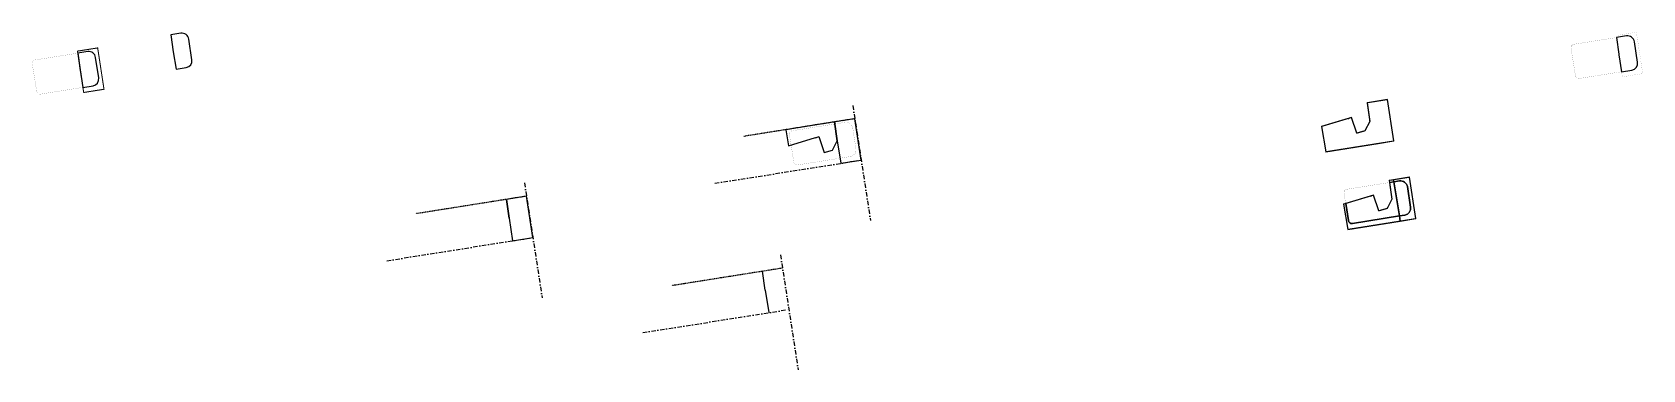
# Model space of a CAD drawing. Header units: millimetres. Extents: x 415847 to 420533, y 507593 to 509769.
# Drawn here: x 415847 to 420533, y 507593 to 508574 of the extents above; entities that cross this region are included whole.
import ezdxf

# ---------------------------------------------------------------- set-up
doc = ezdxf.new("R2010")
doc.units = ezdxf.units.MM
for name, pattern in [('DASHDOT', [25.4, 12.7, -6.35, 0, -6.35]), ('PHANTOM', [63.5, 31.75, -6.35, 6.35, -6.35, 6.35, -6.35]), ('X9', [10, 6, -2, 0, -2])]:
    doc.linetypes.add(name, pattern=pattern)
for name, color, linetype in [('0-000规划道路中心线', 2, 'Continuous'), ('JZD', 1, 'Continuous'), ('PP-COM', 7, 'Continuous'), ('RD-中线', 1, 'DASHDOT')]:
    doc.layers.add(name, color=color, linetype=linetype)

msp = doc.modelspace()

# ---------------------------------------------------------------- linework, layer by layer
at = {"color": 0, "ltscale": 0.1}
for points in [[(416302.43, 508554.485, 0.41575408), (416279.527, 508571.208), (416250.393, 508566.585), (416257.318, 508517.772), (416265.364, 508467.064), (416294.983, 508471.763, 0.41267499), (416311.618, 508494.547)], [(420508.453, 508546.926, 0.41575408), (420485.549, 508563.649), (420456.415, 508559.026), (420463.34, 508510.213), (420463.544, 508508.933), (420471.386, 508459.505), (420501.006, 508464.205, 0.41267499), (420517.64, 508486.988)], [(416031.496, 508501.394, 0.41575408), (416008.593, 508518.117), (415979.458, 508513.494), (415986.384, 508464.681), (415994.43, 508413.973), (416024.049, 508418.672, 0.41267499), (416040.684, 508441.456)], [(419853.936, 508152.652), (419808.093, 508145.378), (419809.031, 508139.454), (419825.111, 508142.006, -0.41575408), (419848.015, 508125.283), (419857.203, 508065.345, -0.41267499), (419840.568, 508042.562), (419824.768, 508040.055), (419827.114, 508025.239), (419872.367, 508032.419)], [(419749.291, 508100.511), (419742.52, 508098.497), (419742.305, 508097.635), (419740.495, 508097.155), (419739.925, 508097.717), (419668.537, 508076.248), (419676.43, 508026.638, 0.41409364), (419687.873, 508018.333), (419824.768, 508040.055), (419809.031, 508139.454), (419795.977, 508137.383), (419802.903, 508088.571), (419788.779, 508061.702), (419765.217, 508054.866)], [(419848.015, 508125.283, 0.41575408), (419825.111, 508142.006), (419809.031, 508139.454), (419824.768, 508040.055), (419840.568, 508042.562, 0.41267499), (419857.203, 508065.345)], [(419827.114, 508025.239), (419824.768, 508040.055), (419687.873, 508018.333, -0.41409364), (419676.43, 508026.638), (419668.537, 508076.248), (419662.483, 508074.428), (419675.072, 508001.114)]]:
    msp.add_lwpolyline(points, format="xyb", close=True, dxfattribs=at)
at = {"color": 1, "linetype": 'PHANTOM', "ltscale": 0.4, "const_width": 3, "flags": 128}
for points in [[(416037.417, 508528.765), (415978.616, 508519.435), (415986.384, 508464.681), (415996.781, 508399.158), (416055.848, 508408.53)], [(419749.291, 508100.511), (419742.52, 508098.497), (419742.305, 508097.635), (419740.495, 508097.155), (419739.925, 508097.717), (419662.483, 508074.428), (419675.072, 508001.114), (419827.114, 508025.239), (419808.093, 508145.378), (419795.135, 508143.322), (419802.903, 508088.571), (419788.779, 508061.702), (419765.217, 508054.866)], [(419853.936, 508152.652), (419808.093, 508145.378), (419827.114, 508025.239), (419872.367, 508032.419)]]:
    msp.add_lwpolyline(points, close=True, dxfattribs=at)
for points in [[(419762.881, 508251.014), (419808.134, 508258.194), (419789.704, 508378.427), (419743.86, 508371.153)], [(419743.86, 508371.153), (419730.902, 508369.097), (419738.67, 508314.345), (419724.547, 508287.477), (419700.984, 508280.641), (419685.058, 508326.286), (419678.287, 508324.272), (419678.072, 508323.409), (419676.262, 508322.93), (419675.692, 508323.492), (419598.251, 508300.202), (419610.84, 508226.889), (419762.881, 508251.014)]]:
    msp.add_lwpolyline(points, dxfattribs=at)
at = {"color": 0, "ltscale": 0.1}
for points in [[(419789.704, 508378.427), (419743.86, 508371.153), (419730.902, 508369.097), (419738.67, 508314.345), (419724.547, 508287.477), (419700.984, 508280.641), (419685.058, 508326.286), (419678.287, 508324.272), (419678.072, 508323.409), (419676.262, 508322.93), (419675.692, 508323.492), (419598.251, 508300.202), (419610.84, 508226.889), (419762.881, 508251.014), (419808.134, 508258.194)], [(419808.093, 508145.378), (419795.135, 508143.322), (419795.977, 508137.383), (419809.031, 508139.454)], [(417285.384, 508097.579), (417226.583, 508088.248), (417234.351, 508033.495), (417244.748, 507967.971), (417303.815, 507977.344)]]:
    msp.add_lwpolyline(points, close=True, dxfattribs=at)
at = {"color": 0, "ltscale": 0.1, "elevation": -80.38}
for points in [[(418181.5, 508313.505), (418039.143, 508290.917), (418047.17, 508244.104), (418126.29, 508267.899), (418126.86, 508267.337), (418128.67, 508267.816), (418128.885, 508268.679), (418135.656, 508270.692), (418135.656, 508270.692), (418151.583, 508225.047), (418175.145, 508231.884), (418189.268, 508258.752)], [(418240.301, 508322.836), (418181.5, 508313.506), (418189.268, 508258.752), (418199.665, 508193.229), (418258.732, 508202.601)]]:
    msp.add_lwpolyline(points, close=True, dxfattribs=at)
for points in [[(418189.268, 508258.752), (418181.5, 508313.506)], [(418189.268, 508258.752), (418199.665, 508193.229)], [(417234.351, 508033.495), (417226.583, 508088.248)], [(417234.351, 508033.495), (417244.748, 507967.971)], [(417979.305, 507824.375), (417971.537, 507879.129)], [(417979.305, 507824.375), (417989.702, 507758.852)]]:
    msp.add_lwpolyline(points, dxfattribs=at)
at = {"layer": '0-000规划道路中心线', "linetype": 'X9', "ltscale": 0.5}
for p, q in [((418240.301, 508322.836, -80.38), (417917.617, 508271.635, -80.38)), ((417285.384, 508097.579, -80.38), (416962.7, 508046.377, -80.38)), ((418030.338, 507888.459, -80.38), (417707.654, 507837.258, -80.38))]:
    msp.add_line(p, q, dxfattribs=at)
at = {"layer": 'JZD', "color": 2, "linetype": 'Continuous', "ltscale": 0.4, "const_width": 0.2, "flags": 128}
msp.add_lwpolyline([(420455.572, 508564.968), (420514.374, 508574.298), (420532.804, 508454.063), (420473.737, 508444.69), (420463.544, 508508.933), (420463.34, 508510.213)], close=True, dxfattribs=at)
at = {"layer": 'PP-COM', "color": 7, "ltscale": 100, "const_width": 0.3, "flags": 128}
for points in [[(420501.006, 508464.205), (420348.31, 508439.976, -0.41409364), (420336.867, 508448.281), (420324.198, 508527.918, -0.41433323), (420332.506, 508539.365), (420485.549, 508563.649, -0.41575408), (420508.453, 508546.926), (420517.64, 508486.988, -0.41267499)], [(416024.049, 508418.672), (415871.354, 508394.444, -0.41409364), (415859.911, 508402.749), (415847.241, 508482.385, -0.41433323), (415855.55, 508493.833), (416008.593, 508518.117, -0.41575408), (416031.496, 508501.394), (416040.684, 508441.456, -0.41267499)], [(419840.568, 508042.562), (419687.873, 508018.333, -0.41409364), (419676.43, 508026.638), (419663.76, 508106.275, -0.41433323), (419672.069, 508117.722), (419825.111, 508142.006, -0.41575408), (419848.015, 508125.283), (419857.203, 508065.345, -0.41267499)]]:
    msp.add_lwpolyline(points, format="xyb", close=True, dxfattribs=at)
at = {"layer": 'PP-COM', "color": 7, "ltscale": 100, "const_width": 0.3, "elevation": -80.38, "flags": 128}
msp.add_lwpolyline([(418226.933, 508212.743), (418074.238, 508188.514, -0.41409364), (418062.795, 508196.82), (418050.125, 508276.456, -0.41433323), (418058.434, 508287.904), (418211.477, 508312.187, -0.41575408), (418234.38, 508295.465), (418243.568, 508235.526, -0.41267499)], format="xyb", close=True, dxfattribs=at)
at = {"layer": 'RD-中线'}
for p, q in [((418234.414, 508361.242, -80.38), (418285.63, 508027.13, -80.38)), ((417833.439, 508135.119, -80.38), (418258.732, 508202.601, -80.38)), ((417279.497, 508135.984, -80.38), (417330.713, 507801.873, -80.38)), ((416878.522, 507909.861, -80.38), (417303.815, 507977.344, -80.38)), ((418024.451, 507926.865, -80.38), (418075.667, 507592.754, -80.38)), ((417623.476, 507700.742, -80.38), (418048.769, 507768.224, -80.38))]:
    msp.add_line(p, q, dxfattribs=at)

doc.saveas('drawing.dxf')
